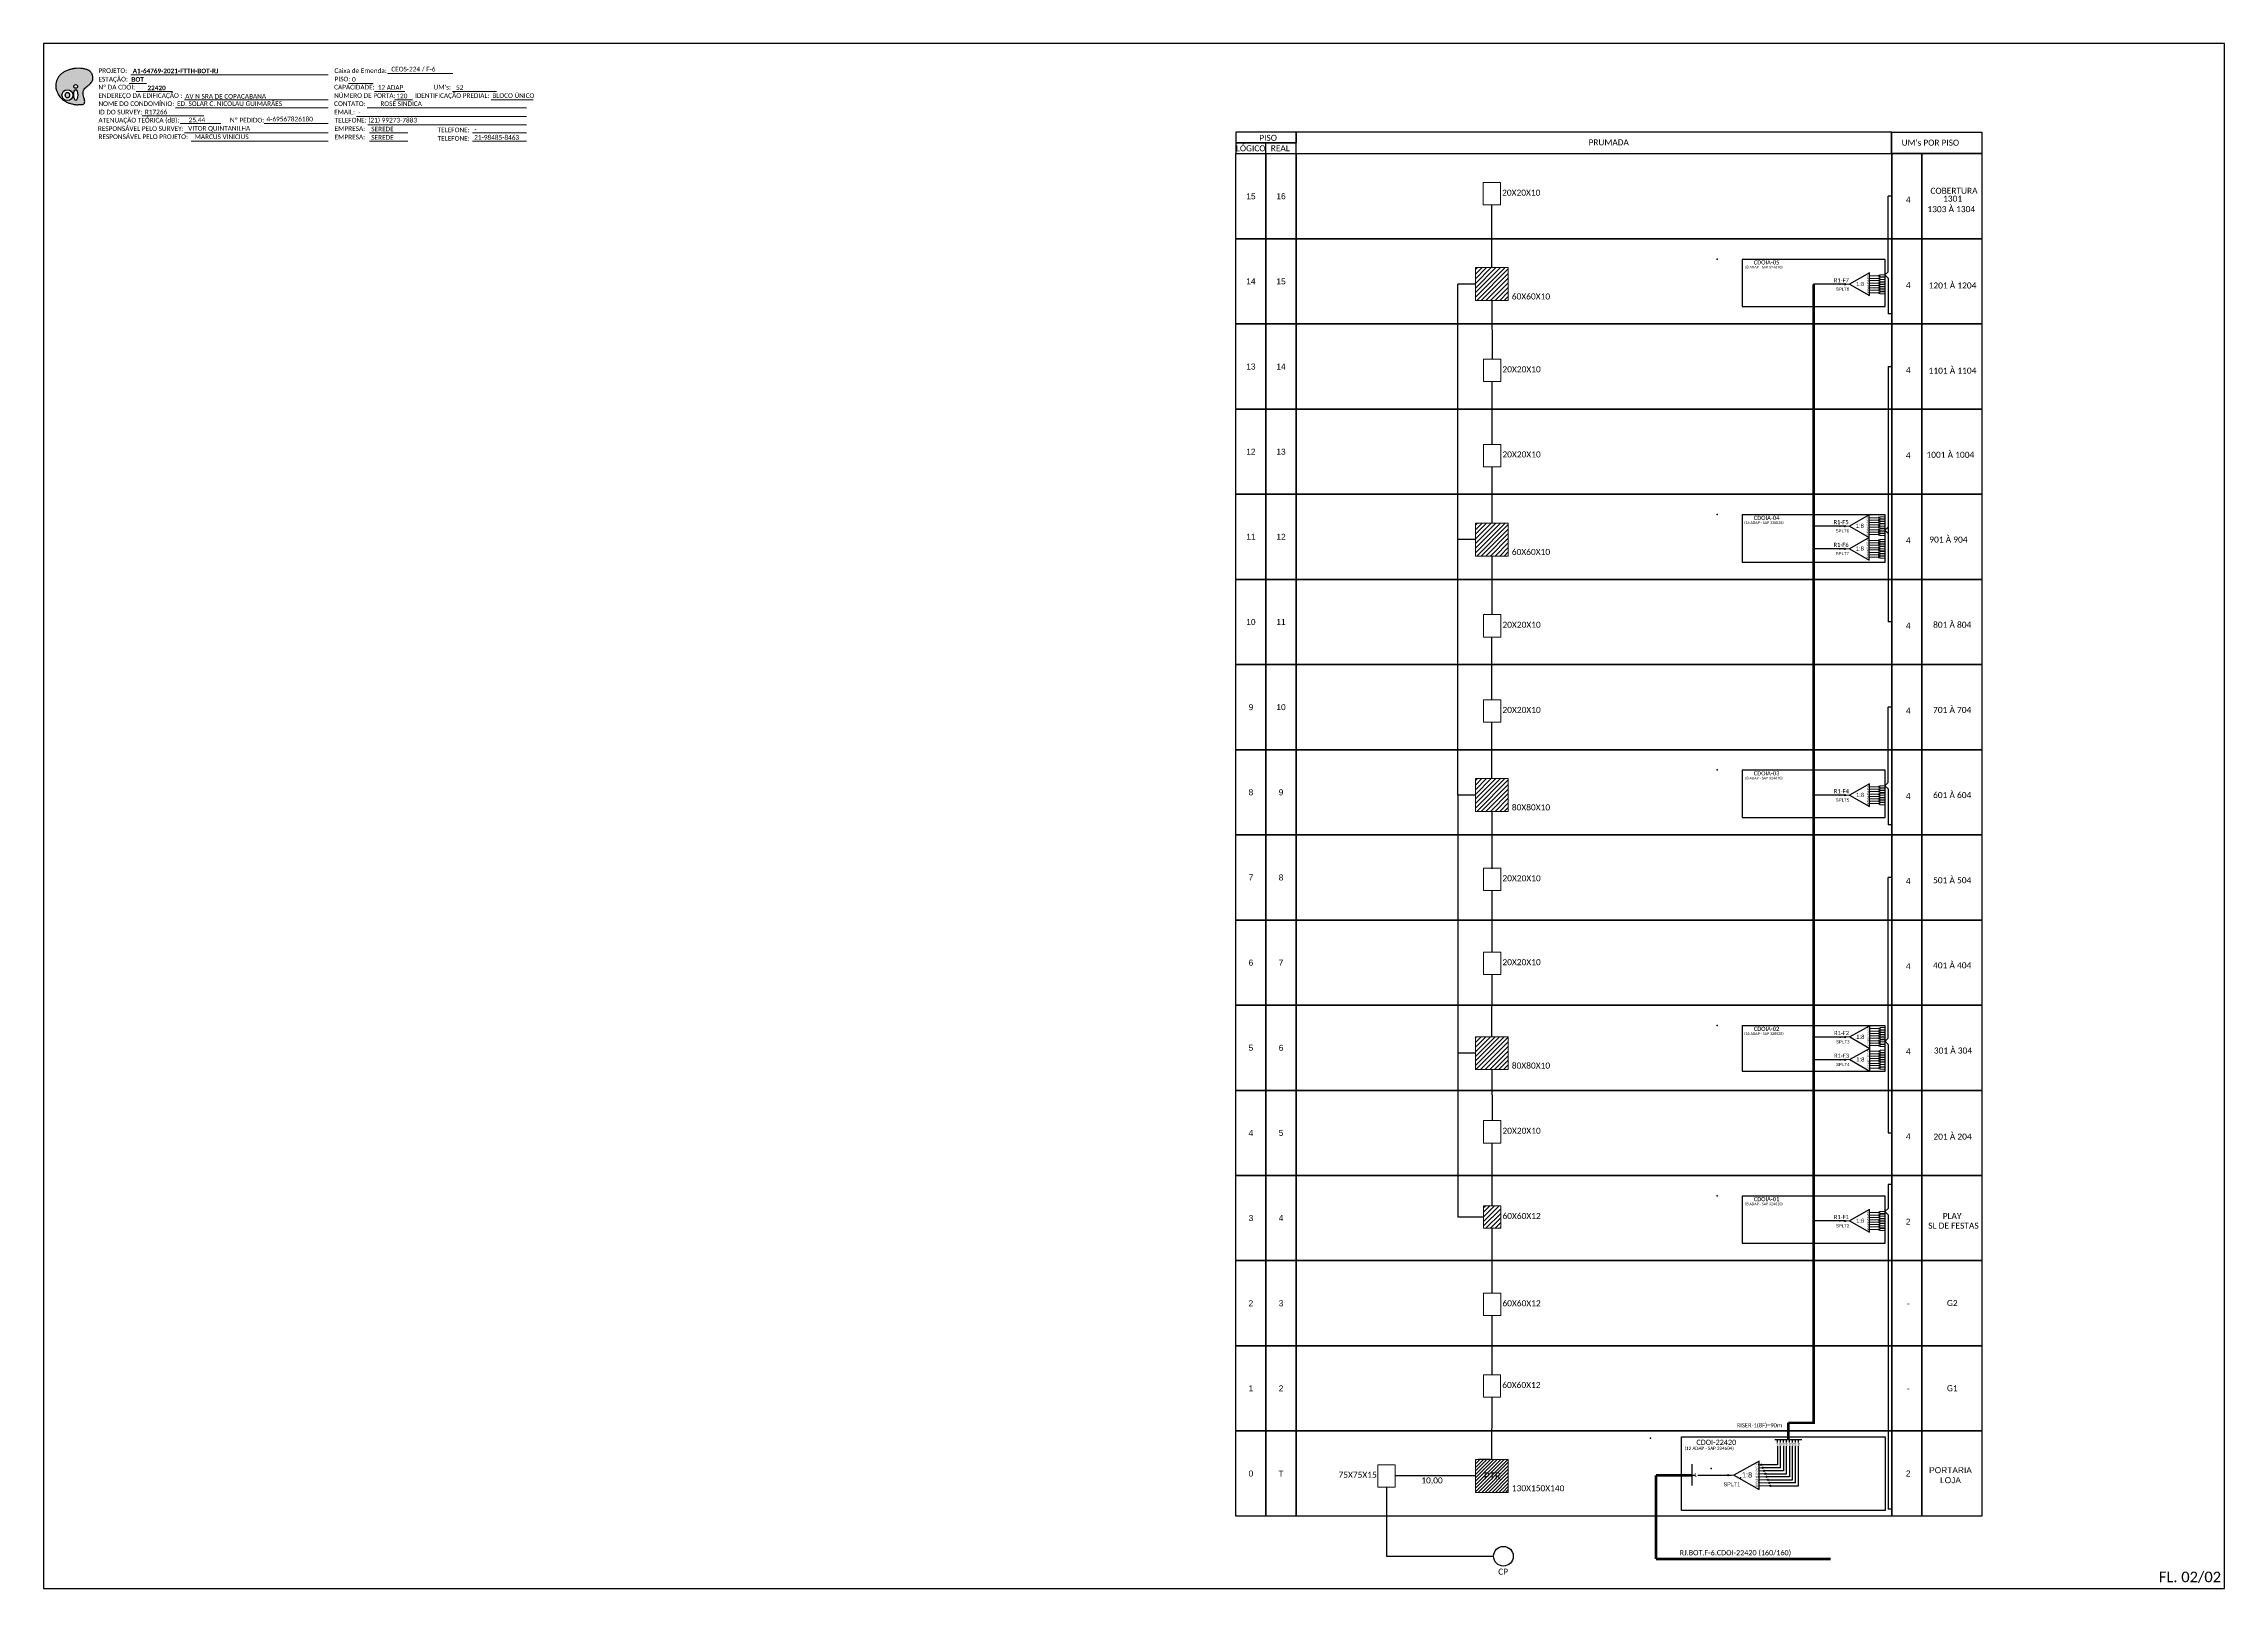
# Model space of a CAD drawing. Header units: inches. Extents: x 1611 to 3397, y 1190 to 1784.
# Drawn here: x 2558 to 3397, y 1190 to 1784 of the extents above; entities that cross this region are included whole.
import ezdxf
from ezdxf.enums import TextEntityAlignment as Align

# ---------------------------------------------------------------- set-up
doc = ezdxf.new("R2010")
doc.units = ezdxf.units.IN
doc.header["$MEASUREMENT"] = 0
doc.styles.add('ARIAL', font='arial.ttf')
doc.styles.add('WMF-Calibri0', font='calibri.ttf')
doc.styles.add('WMF-Calibri1', font='calibrib.ttf')
doc.linetypes.add('RESERVA', pattern='A,0.5,-0.15,["RESERVA",Standard,S=0.18,R=0,X=0,Y=-0.1],-1.3', length=1.95)

# ---------------------------------------------------------------- blocks, each defined once
blk = doc.blocks.new('A$C415C251F')
at = {"color": 3}
blk.add_point((0, 0), dxfattribs=at)
blk = doc.blocks.new('LEG_CDOIA8_C-SPLT_ESQ')
at = {"color": 3, "extrusion": (0, 0, -1), "xscale": -1, "zscale": -1}
blk.add_blockref('A$C415C251F', (0, 0), dxfattribs=at)
at = {"color": 1, "style": 'WMF-Calibri0', "flags": 4}
blk.add_attdef('MODELO', text='', height=1.5, dxfattribs=at).set_placement((22.54, -4.54), align=Align.CENTER)
blk.add_attdef('CDO', (21.44, -2.61), '', height=2, dxfattribs=at)
at = {"style": 'ARIAL', "flags": 4}
blk.add_attdef('SPLITAGEM', text='', height=1.5, dxfattribs=at).set_placement((18.61, -12.59), align=Align.CENTER)
blk = doc.blocks.new('SPLT_1-8_SC-APC')
at = {"color": 1, "lineweight": 0}
blk.add_lwpolyline([(-17, -7.5), (-19.3, -7.5)], dxfattribs=at)
at = {"color": 1}
blk.add_lwpolyline([(-7.4, -2.1), (-17, -7.5), (-7.4, -13), (-7.4, -2.1)], dxfattribs=at)
at = {"color": 3, "lineweight": 0}
for points in [[(-3, -3.5), (-7.4, -3.5)], [(-7.4, -4.7), (-3, -4.7)], [(-7.4, -5.8), (-3, -5.8)], [(-7.4, -7), (-3, -7)], [(-7.4, -8.1), (-3, -8.1)], [(-7.4, -9.3), (-3, -9.3)], [(-7.4, -10.4), (-3, -10.4)], [(-2.4, -3), (-2.4, -4)], [(-2.4, -3), (0, -3)], [(-2.4, -4), (0, -4)], [(-2.4, -4.2), (-2.4, -5.2)], [(-2.4, -4.2), (0, -4.2)], [(-2.4, -5.2), (0, -5.2)], [(-2.4, -5.3), (-2.4, -6.3)], [(-2.4, -5.3), (0, -5.3)], [(-2.4, -6.3), (0, -6.3)], [(-2.4, -6.5), (-2.4, -7.5)], [(-2.4, -6.5), (0, -6.5)], [(-2.4, -7.5), (0, -7.5)], [(-2.4, -7.6), (-2.4, -8.6)], [(-2.4, -7.6), (0, -7.6)], [(-2.4, -8.6), (0, -8.6)], [(-2.4, -8.8), (-2.4, -9.8)], [(-2.4, -8.8), (0, -8.8)], [(-2.4, -9.8), (0, -9.8)], [(-2.4, -9.9), (-2.4, -10.9)], [(-2.4, -9.9), (0, -9.9)], [(-7.4, -11.6), (-3, -11.6)], [(-2.4, -10.9), (0, -10.9)], [(-2.4, -11.1), (-2.4, -12.1)], [(-2.4, -11.1), (0, -11.1)], [(-2.4, -12.1), (0, -12.1)]]:
    blk.add_lwpolyline(points, dxfattribs=at)
for points in [[(-3, -3.2), (-2.4, -3.2), (-2.4, -3.8), (-3, -3.8)], [(-3, -4.4), (-2.4, -4.4), (-2.4, -5), (-3, -5)], [(-3, -5.5), (-2.4, -5.5), (-2.4, -6.1), (-3, -6.1)], [(-3, -6.7), (-2.4, -6.7), (-2.4, -7.3), (-3, -7.3)], [(-3, -7.8), (-2.4, -7.8), (-2.4, -8.4), (-3, -8.4)], [(-3, -9), (-2.4, -9), (-2.4, -9.6), (-3, -9.6)], [(-3, -10.1), (-2.4, -10.1), (-2.4, -10.7), (-3, -10.7)], [(-3, -11.3), (-2.4, -11.3), (-2.4, -11.9), (-3, -11.9)]]:
    blk.add_lwpolyline(points, close=True, dxfattribs=at)
at = {"color": 1, "style": 'ARIAL'}
for s, height, p in [('1:8', 2, (-13.9, -8.4)), ('S1', 0.75, (-8.7, -3.8)), ('S2', 0.75, (-8.7, -5)), ('S3', 0.75, (-8.7, -6.2)), ('S4', 0.75, (-8.7, -7.4)), ('S5', 0.75, (-8.7, -8.6)), ('S6', 0.75, (-8.7, -9.7)), ('S7', 0.75, (-8.7, -10.8)), ('S8', 0.75, (-8.7, -11.9))]:
    blk.add_text(s, height=height, dxfattribs=at).set_placement(p)
blk = doc.blocks.new('SPLITTER_')
blk.add_point((0, 0))
at = {"style": 'ARIAL', "flags": 4}
blk.add_attdef('SPLT', (0, -3.26), '', height=1.5, dxfattribs=at)
blk = doc.blocks.new('OI')
h = blk.add_hatch(color=40)
edge = h.paths.add_edge_path()
edge.add_spline(control_points=[(4.35, -0.67), (3.92, -0.99), (3.26, -1.5), (2.81, -2.59), (2.9, -3.5), (3.06, -4.27), (3.31, -4.85), (3.37, -5.39), (3.4, -5.88), (3.2, -6.4), (2.54, -6.61), (1.65, -6.63), (0.55, -6.67), (-0.56, -6.42), (-1.61, -6.14), (-2.77, -5.61), (-3.92, -4.77), (-4.89, -3.7), (-5.34, -2.65), (-5.6, -1.94), (-5.85, -0.96), (-5.71, 0.47), (-5.1, 2.02), (-4.14, 3.02), (-3.3, 3.61), (-2.37, 4.16), (-1.36, 4.44), (-0.56, 4.7), (0.79, 4.85), (2.24, 4.97), (3.79, 4.57), (4.67, 4.21), (5.44, 3.65), (5.76, 2.99), (6.03, 2.21), (6.01, 1.46), (5.72, 0.64), (5.31, 0.08), (4.88, -0.38), (4.51, -0.55), (4.35, -0.67)], knot_values=[0, 0, 0, 0, 1.60434, 2.417191, 3.427595, 4.282808, 4.776746, 5.304182, 5.888771, 6.258406, 6.858137, 7.79129, 8.986195, 10.124242, 11.187857, 12.242908, 13.953784, 15.414161, 16.515391, 17.349188, 17.675853, 19.552021, 21.515531, 22.568638, 23.63245, 24.621084, 25.782718, 26.745347, 27.142653, 29.870543, 31.004649, 31.921532, 32.709589, 33.801391, 34.042471, 35.192333, 35.971461, 36.628871, 37.254359, 37.836911, 37.836911, 37.836911, 37.836911], degree=3, periodic=0)
h.paths.add_polyline_path([(1.13, -0.87, -1), (-0.04, -0.87, -1)], flags=16)
edge = h.paths.add_edge_path(flags=16)
edge.add_ellipse((0.56, -3.59), major_axis=(-0.02, 1.71), ratio=0.361305, start_angle=0, end_angle=360)
h.paths.add_polyline_path([(-0.36, -3.62, -1), (-3.8, -3.62, -1)], flags=16)
edge = h.paths.add_edge_path(flags=0)
edge.add_ellipse((-2.08, -3.62), major_axis=(0, 0.885), ratio=0.758294, start_angle=0, end_angle=360)
at = {"color": 40}
for centre, radius in [((-2.08, -3.62), 1.72), ((0.54, -0.87), 0.587)]:
    blk.add_circle(centre, radius, dxfattribs=at)
blk.add_ellipse((-2.08, -3.62), major_axis=(0, 0.885), ratio=0.758294, start_param=-3.141592653589792, end_param=3.141592653589792, dxfattribs=at)
blk.add_ellipse((0.56, -3.59), major_axis=(-0.02, 1.71), ratio=0.361305, dxfattribs=at)
at = {"color": 40, "start_tangent": (-0.800898, -0.598801), "end_tangent": (-0.800898, -0.598801)}
blk.add_spline([(4.35, -0.67), (3.2, -1.78), (2.9, -2.54), (2.92, -3.55), (3.12, -4.38), (3.28, -4.85), (3.37, -5.37), (3.35, -5.95), (3.2, -6.29), (2.66, -6.55), (1.73, -6.63), (0.54, -6.62), (-0.58, -6.41), (-1.6, -6.11), (-2.56, -5.67), (-3.95, -4.67), (-4.89, -3.56), (-5.37, -2.56), (-5.64, -1.78), (-5.72, -1.46), (-5.63, 0.42), (-4.84, 2.22), (-4.13, 2.99), (-3.27, 3.62), (-2.4, 4.09), (-1.3, 4.47), (-0.37, 4.72), (0.02, 4.77), (2.75, 4.8), (3.85, 4.53), (4.69, 4.16), (5.31, 3.68), (5.85, 2.73), (5.93, 2.5), (5.94, 1.35), (5.67, 0.62), (5.29, 0.08), (4.84, -0.36), (4.35, -0.67)], degree=3, dxfattribs=at)

msp = doc.modelspace()

# ---------------------------------------------------------------- hatches: boundary and pattern name
h = msp.add_hatch()
h.set_pattern_fill('ANSI31', color=1, scale=10, style=0)
h.set_pattern_definition([(45, (1694.0953, 1354.0616), (-0.8838835, 0.8838835), [])])
h.paths.add_polyline_path([(3121.41, 1698.23), (3108.77, 1698.23), (3108.77, 1685.58), (3121.41, 1685.58)])
h = msp.add_hatch(color=3)
h.dxf.hatch_style = 1
edge = h.paths.add_edge_path()
edge.add_arc((3250.84, 1691.84), 0.242, 0, 360)
h = msp.add_hatch()
h.set_pattern_fill('ANSI31', color=1, scale=10, style=0)
h.set_pattern_definition([(45, (1694.0953, 1255.8304), (-0.8838835, 0.8838835), [])])
h.paths.add_polyline_path([(3121.41, 1600), (3108.77, 1600), (3108.77, 1587.35), (3121.41, 1587.35)])
h = msp.add_hatch(color=3)
h.dxf.hatch_style = 1
edge = h.paths.add_edge_path()
edge.add_arc((3250.75, 1598.84), 0.242, 0, 360)
h = msp.add_hatch(color=3)
h.dxf.hatch_style = 1
edge = h.paths.add_edge_path()
edge.add_arc((3250.75, 1590.12), 0.242, 0, 360)
h = msp.add_hatch()
h.set_pattern_fill('ANSI31', color=1, scale=10, style=0)
h.set_pattern_definition([(45, (1694.0953, 1157.5992), (-0.8838835, 0.8838835), [])])
h.paths.add_polyline_path([(3121.41, 1501.76), (3108.77, 1501.76), (3108.77, 1489.12), (3121.41, 1489.12)])
h = msp.add_hatch(color=3)
h.dxf.hatch_style = 1
edge = h.paths.add_edge_path()
edge.add_arc((3250.84, 1495.37), 0.242, 0, 360)
h = msp.add_hatch()
h.set_pattern_fill('ANSI31', color=1, scale=10, style=0)
h.set_pattern_definition([(45, (1694.0953, 1157.5992), (-0.8838835, 0.8838835), [])])
h.paths.add_polyline_path([(3121.41, 1402.48), (3108.77, 1402.48), (3108.77, 1389.84), (3121.41, 1389.84)])
h = msp.add_hatch(color=3)
h.dxf.hatch_style = 1
edge = h.paths.add_edge_path()
edge.add_arc((3250.93, 1402.38), 0.242, 0, 360)
h = msp.add_hatch(color=3)
h.dxf.hatch_style = 1
edge = h.paths.add_edge_path()
edge.add_arc((3250.93, 1393.66), 0.242, 0, 360)
h = msp.add_hatch()
h.set_pattern_fill('ANSI31', color=1, scale=10, style=0)
h.set_pattern_definition([(45, (-442.0152, -35.6926), (-0.88388348, 0.88388348), [])])
h.paths.add_polyline_path([(3111.91, 1328.86), (3118.53, 1328.86), (3118.53, 1337.48), (3111.91, 1337.48)])
h = msp.add_hatch(color=3)
h.dxf.hatch_style = 1
edge = h.paths.add_edge_path()
edge.add_arc((3250.84, 1331.66), 0.242, 0, 360)
h = msp.add_hatch()
h.set_pattern_fill('ANSI31', color=1, scale=7.526522, style=0)
h.set_pattern_definition([(45, (2885.9176, 912.9093), (-0.6652568, 0.6652568), [])])
h.paths.add_polyline_path([(3121.41, 1239.96), (3108.77, 1239.96), (3108.77, 1227.31), (3121.41, 1227.31)])
h.paths.add_polyline_path([(3111.33, 1231.58), (3119.29, 1231.58), (3119.29, 1235.65), (3111.33, 1235.65)], flags=24)
h = msp.add_hatch(color=3)
h.dxf.hatch_style = 1
edge = h.paths.add_edge_path()
edge.add_arc((3205.94, 1233.87), 0.242, 0, 360)
h = msp.add_hatch(color=3)
h.dxf.hatch_style = 1
edge = h.paths.add_edge_path()
edge.add_arc((3218.7, 1237.91), 0.242, 0, 360)
h = msp.add_hatch(color=3)
h.dxf.hatch_style = 1
edge = h.paths.add_edge_path()
edge.add_arc((3219.2, 1236.76), 0.242, 0, 360)
h = msp.add_hatch(color=3)
h.dxf.hatch_style = 1
edge = h.paths.add_edge_path()
edge.add_arc((3219.7, 1235.6), 0.242, 0, 360)
h = msp.add_hatch(color=3)
h.dxf.hatch_style = 1
edge = h.paths.add_edge_path()
edge.add_arc((3220.2, 1234.45), 0.242, 0, 360)
h = msp.add_hatch(color=3)
h.dxf.hatch_style = 1
edge = h.paths.add_edge_path()
edge.add_arc((3220.7, 1233.3), 0.242, 0, 360)
h = msp.add_hatch(color=3)
h.dxf.hatch_style = 1
edge = h.paths.add_edge_path()
edge.add_arc((3221.2, 1232.15), 0.242, 0, 360)
h = msp.add_hatch(color=3)
h.dxf.hatch_style = 1
edge = h.paths.add_edge_path()
edge.add_arc((3221.7, 1230.99), 0.242, 0, 360)
h = msp.add_hatch(color=3)
h.dxf.hatch_style = 1
edge = h.paths.add_edge_path()
edge.add_arc((3222.2, 1229.84), 0.242, 0, 360)

# ---------------------------------------------------------------- linework, layer by layer
at = {"color": 5}
for p, q in [((3250.84, 1691.84), (3238.82, 1691.84)), ((3250.75, 1598.84), (3238.72, 1598.84)), ((3250.75, 1590.12), (3238.72, 1590.12)), ((3250.84, 1495.37), (3238.82, 1495.37)), ((3250.93, 1402.38), (3238.91, 1402.38)), ((3250.93, 1393.66), (3238.91, 1393.66)), ((3250.84, 1331.66), (3238.82, 1331.66))]:
    msp.add_line(p, q, dxfattribs=at)
msp.add_line((3114.51, 1239.96), (3109.97, 1239.96))
for points in [[(2558.19, 1190.38), (3396.76, 1190.38), (3396.76, 1784.38), (2558.19, 1784.38), (2558.19, 1190.38)], [(3028.23, 1742.07), (3028.23, 1746.19)], [(3039.8, 1742.07), (3268.83, 1742.07), (3268.83, 1750.3), (3039.8, 1750.3), (3039.8, 1750.3), (3039.8, 1746.19)], [(3268.81, 1742.07), (3268.81, 1750.3)]]:
    msp.add_lwpolyline(points)
at = {"color": 7, "lineweight": 0}
for points in [[(2591.67, 1772.34), (2667.64, 1772.34)], [(2690.48, 1772.83), (2715.61, 1772.83)], [(2591.15, 1769.06), (2597.7, 1769.06)], [(2593.81, 1765.99), (2607.76, 1765.99)], [(2612.38, 1762.75), (2667.64, 1762.75)], [(2675.44, 1769.1), (2684.92, 1769.1)], [(2685.48, 1765.99), (2697.1, 1765.99)], [(2693.07, 1762.75), (2700.01, 1762.75)], [(2715.43, 1765.99), (2732.28, 1765.99)], [(2730.24, 1762.75), (2746.42, 1762.75)], [(2596.13, 1756.58), (2619.76, 1756.58)], [(2608.97, 1759.64), (2667.64, 1759.64)], [(2610.67, 1753.61), (2626.34, 1753.61)], [(2643, 1753.62), (2667.49, 1753.62)], [(2643.5, 1753.62), (2667.65, 1753.62)], [(2678.56, 1756.4), (2743.83, 1756.4)], [(2682.6, 1759.64), (2743.83, 1759.64)], [(2682.85, 1753.17), (2743.83, 1753.17)], [(2612.38, 1750.05), (2667.64, 1750.05)], [(2614.87, 1746.82), (2667.64, 1746.82)], [(2683.46, 1750.05), (2698.25, 1750.05)], [(2683.46, 1746.82), (2698.25, 1746.82)], [(2723.06, 1750.05), (2743.83, 1750.05)], [(2723.06, 1746.82), (2743.83, 1746.82)], [(3218.7, 1237.91), (3217.83, 1237.91)], [(3217.83, 1236.76), (3219.2, 1236.76)], [(3217.83, 1235.6), (3219.7, 1235.6)], [(3217.83, 1234.45), (3220.2, 1234.45)], [(3217.83, 1233.3), (3220.7, 1233.3)], [(3217.83, 1232.15), (3221.2, 1232.15)], [(3217.83, 1230.99), (3221.7, 1230.99)], [(3217.83, 1229.84), (3222.2, 1229.84)]]:
    msp.add_lwpolyline(points, dxfattribs=at)
at = {"color": 0}
for points in [[(3016.66, 1746.19), (3039.8, 1746.19), (3039.8, 1750.3), (3016.66, 1750.3)], [(3016.66, 1742.07), (3039.8, 1742.07), (3039.8, 1746.19), (3016.66, 1746.19)]]:
    msp.add_lwpolyline(points, close=True, dxfattribs=at)
for points in [[(3268.83, 1750.3), (3303.54, 1750.3), (3303.54, 1742.07), (3268.83, 1742.07)], [(3016.66, 1742.07), (3028.23, 1742.07), (3028.23, 1709.33), (3016.66, 1709.33)], [(3028.23, 1742.07), (3039.8, 1742.07), (3039.8, 1709.33), (3028.23, 1709.33)], [(3039.8, 1742.07), (3268.83, 1742.07), (3268.83, 1709.33), (3039.8, 1709.33)], [(3268.83, 1742.07), (3280.4, 1742.07), (3280.4, 1709.33), (3268.83, 1709.33)], [(3280.4, 1742.07), (3303.54, 1742.07), (3303.54, 1709.33), (3280.4, 1709.33)], [(3016.66, 1709.33), (3028.23, 1709.33), (3028.23, 1676.59), (3016.66, 1676.59)], [(3028.23, 1709.33), (3039.8, 1709.33), (3039.8, 1676.59), (3028.23, 1676.59)], [(3039.8, 1709.33), (3268.83, 1709.33), (3268.83, 1676.59), (3039.8, 1676.59)], [(3268.83, 1709.33), (3280.4, 1709.33), (3280.4, 1676.59), (3268.83, 1676.59)], [(3280.4, 1709.33), (3303.54, 1709.33), (3303.54, 1676.59), (3280.4, 1676.59)], [(3016.66, 1676.59), (3028.23, 1676.59), (3028.23, 1643.84), (3016.66, 1643.84)], [(3028.23, 1676.59), (3039.8, 1676.59), (3039.8, 1643.84), (3028.23, 1643.84)], [(3039.8, 1676.59), (3268.83, 1676.59), (3268.83, 1643.84), (3039.8, 1643.84)], [(3268.83, 1676.59), (3280.4, 1676.59), (3280.4, 1643.84), (3268.83, 1643.84)], [(3280.4, 1676.59), (3303.54, 1676.59), (3303.54, 1643.84), (3280.4, 1643.84)], [(3016.66, 1643.84), (3028.23, 1643.84), (3028.23, 1611.1), (3016.66, 1611.1)], [(3028.23, 1643.84), (3039.8, 1643.84), (3039.8, 1611.1), (3028.23, 1611.1)], [(3039.8, 1643.84), (3268.83, 1643.84), (3268.83, 1611.1), (3039.8, 1611.1)], [(3268.83, 1643.84), (3280.4, 1643.84), (3280.4, 1611.1), (3268.83, 1611.1)], [(3280.4, 1643.84), (3303.54, 1643.84), (3303.54, 1611.1), (3280.4, 1611.1)], [(3016.66, 1611.1), (3028.23, 1611.1), (3028.23, 1578.36), (3016.66, 1578.36)], [(3028.23, 1611.1), (3039.8, 1611.1), (3039.8, 1578.36), (3028.23, 1578.36)], [(3039.8, 1611.1), (3268.83, 1611.1), (3268.83, 1578.36), (3039.8, 1578.36)], [(3268.83, 1611.1), (3280.4, 1611.1), (3280.4, 1578.36), (3268.83, 1578.36)], [(3280.4, 1611.1), (3303.54, 1611.1), (3303.54, 1578.36), (3280.4, 1578.36)], [(3016.66, 1578.36), (3028.23, 1578.36), (3028.23, 1545.61), (3016.66, 1545.61)], [(3028.23, 1578.36), (3039.8, 1578.36), (3039.8, 1545.61), (3028.23, 1545.61)], [(3039.8, 1578.36), (3268.83, 1578.36), (3268.83, 1545.61), (3039.8, 1545.61)], [(3268.83, 1578.36), (3280.4, 1578.36), (3280.4, 1545.61), (3268.83, 1545.61)], [(3280.4, 1578.36), (3303.54, 1578.36), (3303.54, 1545.61), (3280.4, 1545.61)], [(3016.66, 1545.61), (3028.23, 1545.61), (3028.23, 1512.87), (3016.66, 1512.87)], [(3028.23, 1545.61), (3039.8, 1545.61), (3039.8, 1512.87), (3028.23, 1512.87)], [(3039.8, 1545.61), (3268.83, 1545.61), (3268.83, 1512.87), (3039.8, 1512.87)], [(3268.83, 1545.61), (3280.4, 1545.61), (3280.4, 1512.87), (3268.83, 1512.87)], [(3280.4, 1545.61), (3303.54, 1545.61), (3303.54, 1512.87), (3280.4, 1512.87)], [(3016.66, 1512.87), (3028.23, 1512.87), (3028.23, 1480.12), (3016.66, 1480.12)], [(3028.23, 1512.87), (3039.8, 1512.87), (3039.8, 1480.12), (3028.23, 1480.12)], [(3039.8, 1512.87), (3268.83, 1512.87), (3268.83, 1480.12), (3039.8, 1480.12)], [(3268.83, 1512.87), (3280.4, 1512.87), (3280.4, 1480.12), (3268.83, 1480.12)], [(3280.4, 1512.87), (3303.54, 1512.87), (3303.54, 1480.12), (3280.4, 1480.12)], [(3016.66, 1480.12), (3028.23, 1480.12), (3028.23, 1447.38), (3016.66, 1447.38)], [(3028.23, 1480.12), (3039.8, 1480.12), (3039.8, 1447.38), (3028.23, 1447.38)], [(3039.8, 1480.12), (3268.83, 1480.12), (3268.83, 1447.38), (3039.8, 1447.38)], [(3268.83, 1480.12), (3280.4, 1480.12), (3280.4, 1447.38), (3268.83, 1447.38)], [(3280.4, 1480.12), (3303.54, 1480.12), (3303.54, 1447.38), (3280.4, 1447.38)], [(3016.66, 1447.38), (3028.23, 1447.38), (3028.23, 1414.64), (3016.66, 1414.64)], [(3028.23, 1447.38), (3039.8, 1447.38), (3039.8, 1414.64), (3028.23, 1414.64)], [(3039.8, 1447.38), (3268.83, 1447.38), (3268.83, 1414.64), (3039.8, 1414.64)], [(3268.83, 1447.38), (3280.4, 1447.38), (3280.4, 1414.64), (3268.83, 1414.64)], [(3280.4, 1447.38), (3303.54, 1447.38), (3303.54, 1414.64), (3280.4, 1414.64)], [(3016.66, 1414.64), (3028.23, 1414.64), (3028.23, 1381.89), (3016.66, 1381.89)], [(3028.23, 1414.64), (3039.8, 1414.64), (3039.8, 1381.89), (3028.23, 1381.89)], [(3039.8, 1414.64), (3268.83, 1414.64), (3268.83, 1381.89), (3039.8, 1381.89)], [(3268.83, 1414.64), (3280.4, 1414.64), (3280.4, 1381.89), (3268.83, 1381.89)], [(3280.4, 1414.64), (3303.54, 1414.64), (3303.54, 1381.89), (3280.4, 1381.89)], [(3016.66, 1381.89), (3028.23, 1381.89), (3028.23, 1349.15), (3016.66, 1349.15)], [(3028.23, 1381.89), (3039.8, 1381.89), (3039.8, 1349.15), (3028.23, 1349.15)], [(3039.8, 1381.89), (3268.83, 1381.89), (3268.83, 1349.15), (3039.8, 1349.15)], [(3268.83, 1381.89), (3280.4, 1381.89), (3280.4, 1349.15), (3268.83, 1349.15)], [(3280.4, 1381.89), (3303.54, 1381.89), (3303.54, 1349.15), (3280.4, 1349.15)], [(3016.66, 1349.15), (3028.23, 1349.15), (3028.23, 1316.41), (3016.66, 1316.41)], [(3028.23, 1349.15), (3039.8, 1349.15), (3039.8, 1316.41), (3028.23, 1316.41)], [(3039.8, 1349.15), (3268.83, 1349.15), (3268.83, 1316.41), (3039.8, 1316.41)], [(3268.83, 1349.15), (3280.4, 1349.15), (3280.4, 1316.41), (3268.83, 1316.41)], [(3280.4, 1349.15), (3303.54, 1349.15), (3303.54, 1316.41), (3280.4, 1316.41)], [(3016.66, 1316.41), (3028.23, 1316.41), (3028.23, 1283.66), (3016.66, 1283.66)], [(3028.23, 1316.41), (3039.8, 1316.41), (3039.8, 1283.66), (3028.23, 1283.66)], [(3039.8, 1316.41), (3268.83, 1316.41), (3268.83, 1283.66), (3039.8, 1283.66)], [(3268.83, 1316.41), (3280.4, 1316.41), (3280.4, 1283.66), (3268.83, 1283.66)], [(3280.4, 1316.41), (3303.54, 1316.41), (3303.54, 1283.66), (3280.4, 1283.66)], [(3016.66, 1283.66), (3028.23, 1283.66), (3028.23, 1250.92), (3016.66, 1250.92)], [(3028.23, 1283.66), (3039.8, 1283.66), (3039.8, 1250.92), (3028.23, 1250.92)], [(3039.8, 1283.66), (3268.83, 1283.66), (3268.83, 1250.92), (3039.8, 1250.92)], [(3268.83, 1283.66), (3280.4, 1283.66), (3280.4, 1250.92), (3268.83, 1250.92)], [(3280.4, 1283.66), (3303.54, 1283.66), (3303.54, 1250.92), (3280.4, 1250.92)], [(3016.66, 1250.92), (3028.23, 1250.92), (3028.23, 1218.17), (3016.66, 1218.17)], [(3028.23, 1250.92), (3039.8, 1250.92), (3039.8, 1218.17), (3028.23, 1218.17)], [(3039.8, 1250.92), (3268.83, 1250.92), (3268.83, 1218.17), (3039.8, 1218.17)], [(3268.83, 1250.92), (3280.4, 1250.92), (3280.4, 1218.17), (3268.83, 1218.17)], [(3280.4, 1250.92), (3303.54, 1250.92), (3303.54, 1218.17), (3280.4, 1218.17)]]:
    msp.add_lwpolyline(points, close=True)
at = {"color": 0, "lineweight": 0}
for points in [[(3111.78, 1730.97), (3118.4, 1730.97), (3118.4, 1722.35), (3111.78, 1722.35)], [(3111.91, 1663.04), (3118.53, 1663.04), (3118.53, 1654.42), (3111.91, 1654.42)], [(3111.91, 1630.29), (3118.53, 1630.29), (3118.53, 1621.67), (3111.91, 1621.67)], [(3111.91, 1564.81), (3118.53, 1564.81), (3118.53, 1556.19), (3111.91, 1556.19)], [(3111.91, 1532.06), (3118.53, 1532.06), (3118.53, 1523.44), (3111.91, 1523.44)], [(3111.91, 1467.33), (3118.53, 1467.33), (3118.53, 1458.71), (3111.91, 1458.71)], [(3111.91, 1435.06), (3118.53, 1435.06), (3118.53, 1426.44), (3111.91, 1426.44)], [(3111.91, 1370.23), (3118.53, 1370.23), (3118.53, 1361.61), (3111.91, 1361.61)], [(3111.91, 1303.9), (3118.53, 1303.9), (3118.53, 1295.28), (3111.91, 1295.28)], [(3111.84, 1272.48), (3118.46, 1272.48), (3118.46, 1263.86), (3111.84, 1263.86)], [(3071.28, 1237.94), (3077.91, 1237.94), (3077.91, 1229.32), (3071.28, 1229.32)]]:
    msp.add_lwpolyline(points, close=True, dxfattribs=at)
at = {"color": 3}
for points in [[(3115.09, 1698.23), (3115.09, 1722.35)], [(3267.51, 1696.67), (3267.51, 1725.7)], [(3268.83, 1725.7), (3267.51, 1725.7)], [(3267.51, 1696.67), (3266.25, 1695.46), (3267.51, 1694.25), (3267.51, 1694.25)], [(3267.51, 1694.25), (3267.51, 1680.47)], [(3101.99, 1593.67), (3101.99, 1691.9)], [(3108.77, 1691.9), (3101.99, 1691.9)], [(3115.09, 1685.58), (3115.22, 1663.04)], [(3267.51, 1680.47), (3267.51, 1680.47)], [(3268.83, 1680.47), (3267.51, 1680.47)], [(3115.22, 1630.29), (3115.22, 1654.42)], [(3267.51, 1660.21), (3268.83, 1660.21)], [(3267.51, 1660.21), (3267.51, 1561.98)], [(3115.22, 1600), (3115.22, 1621.67)], [(3101.99, 1495.44), (3101.99, 1593.67)], [(3108.77, 1593.67), (3101.99, 1593.67)], [(3267.51, 1598.44), (3266.25, 1597.23), (3267.51, 1596.02), (3267.51, 1596.02)], [(3267.51, 1596.02), (3267.51, 1561.98)], [(3115.22, 1564.81), (3115.22, 1587.35)], [(3267.51, 1561.98), (3267.51, 1561.98)], [(3268.83, 1561.98), (3267.51, 1561.98)], [(3115.09, 1532.06), (3115.09, 1556.19)], [(3267.51, 1500.2), (3267.51, 1529.24)], [(3268.83, 1529.24), (3267.51, 1529.24)], [(3115.09, 1501.76), (3115.09, 1523.44)], [(3108.77, 1495.44), (3101.99, 1495.44)], [(3101.99, 1495.44), (3101.99, 1396.16)], [(3267.51, 1500.2), (3266.25, 1499), (3267.51, 1497.79), (3267.51, 1497.79)], [(3267.51, 1497.79), (3267.51, 1484)], [(3115.09, 1489.12), (3115.09, 1467.09)], [(3267.51, 1484), (3267.51, 1484)], [(3268.83, 1484), (3267.51, 1484)], [(3267.51, 1401.94), (3267.51, 1463.75)], [(3268.83, 1463.75), (3267.51, 1463.75)], [(3115.17, 1435.06), (3115.22, 1458.71)], [(3115.09, 1402.48), (3115.15, 1426.44)], [(3267.51, 1401.94), (3266.28, 1400.76), (3267.51, 1399.58)], [(3108.77, 1396.16), (3101.99, 1396.16)], [(3101.99, 1396.16), (3101.99, 1333.17)], [(3267.51, 1399.58), (3267.51, 1365.52)], [(3115.09, 1389.84), (3115.21, 1370.23)], [(3115.22, 1337.48), (3115.22, 1361.61)], [(3267.51, 1365.52), (3268.83, 1365.52)], [(3267.51, 1345.7), (3267.5, 1336.48)], [(3268.83, 1345.7), (3267.51, 1345.7)], [(3267.48, 1336.46), (3266.25, 1335.28), (3267.5, 1334.08)], [(3267.5, 1334.08), (3267.49, 1238.91)], [(3111.91, 1333.17), (3101.99, 1333.17)], [(3115.22, 1303.9), (3115.22, 1328.86)], [(3115.17, 1272.48), (3115.22, 1295.28)], [(3115.09, 1239.96), (3115.15, 1263.86)], [(3108.77, 1233.63), (3077.91, 1233.63)], [(3191.99, 1233.88), (3193.24, 1233.88)], [(3194.29, 1233.88), (3205.74, 1233.88)], [(3200.88, 1233.88), (3207.05, 1233.87), (3207.05, 1233.87)], [(3267.49, 1238.91), (3267.51, 1220.82)], [(3074.59, 1229.32), (3074.59, 1202.74), (3115.78, 1202.74)], [(3268.83, 1220.82), (3267.51, 1220.82)]]:
    msp.add_lwpolyline(points, dxfattribs=at)
at = {"color": 1, "lineweight": 0}
for points in [[(3108.77, 1698.23), (3121.41, 1698.23), (3121.41, 1685.58), (3108.77, 1685.58)], [(3108.77, 1600), (3121.41, 1600), (3121.41, 1587.35), (3108.77, 1587.35)], [(3108.77, 1501.76), (3121.41, 1501.76), (3121.41, 1489.12), (3108.77, 1489.12)], [(3108.77, 1402.48), (3121.41, 1402.48), (3121.41, 1389.84), (3108.77, 1389.84)], [(3111.91, 1337.48), (3118.53, 1337.48), (3118.53, 1328.86), (3111.91, 1328.86)], [(3108.77, 1239.96), (3121.41, 1239.96), (3121.41, 1227.31), (3108.77, 1227.31)]]:
    msp.add_lwpolyline(points, close=True, dxfattribs=at)
at = {"color": 1}
for points in [[(3266.28, 1701.43), (3211.38, 1701.43), (3211.38, 1683.27), (3266.28, 1683.27)], [(3266.28, 1603.2), (3211.38, 1603.2), (3211.38, 1585.03), (3266.28, 1585.03)], [(3266.28, 1504.97), (3211.38, 1504.97), (3211.38, 1486.8), (3266.28, 1486.8)], [(3266.28, 1406.74), (3211.38, 1406.74), (3211.38, 1389.28), (3266.28, 1389.28)], [(3266.28, 1341.25), (3211.38, 1341.25), (3211.38, 1323.08), (3266.28, 1323.08)], [(3188.02, 1248.68), (3266.26, 1248.68), (3266.26, 1220.32), (3188.02, 1220.32)]]:
    msp.add_lwpolyline(points, close=True, dxfattribs=at)
at = {"color": 5, "const_width": 1}
for points in [[(3238.82, 1691.84), (3238.82, 1254.05), (3229.04, 1254.05)], [(3229.04, 1247.61), (3229.04, 1254.05)]]:
    msp.add_lwpolyline(points, dxfattribs=at)
at = {"color": 5}
for points in [[(3223.87, 1247.61), (3234.22, 1247.61)], [(3224.89, 1246.49), (3224.89, 1247.61)], [(3224.9, 1245.04), (3224.9, 1237.91)], [(3226.05, 1246.49), (3226.05, 1247.61)], [(3226.06, 1236.76), (3226.06, 1245.04)], [(3227.21, 1246.49), (3227.21, 1247.61)], [(3227.27, 1245.04), (3227.27, 1235.6)], [(3228.36, 1246.49), (3228.36, 1247.61)], [(3228.42, 1234.45), (3228.42, 1245.04)], [(3229.52, 1246.49), (3229.52, 1247.61)], [(3229.58, 1245.04), (3229.58, 1233.3)], [(3230.68, 1246.49), (3230.68, 1247.61)], [(3230.74, 1232.15), (3230.74, 1245.04)], [(3231.83, 1246.49), (3231.83, 1247.61)], [(3231.89, 1230.99), (3231.89, 1245.04)], [(3224.9, 1237.91), (3218.7, 1237.91)], [(3226.06, 1236.76), (3219.2, 1236.76)], [(3227.27, 1235.6), (3219.7, 1235.6)], [(3220.2, 1234.45), (3228.42, 1234.45)], [(3229.58, 1233.3), (3220.7, 1233.3)], [(3221.2, 1232.15), (3230.74, 1232.15)], [(3231.89, 1230.99), (3221.7, 1230.99)]]:
    msp.add_lwpolyline(points, dxfattribs=at)
at = {"color": 8, "linetype": 'RESERVA', "ltscale": 4}
for points in [[(3232.99, 1246.49), (3232.99, 1247.61)], [(3232.99, 1229.84), (3232.99, 1245.04)], [(3222.2, 1229.84), (3232.99, 1229.84)]]:
    msp.add_lwpolyline(points, dxfattribs=at)
at = {"color": 1, "const_width": 1}
for points in [[(3178.23, 1233.88), (3191.99, 1233.88)], [(3178.23, 1233.88), (3178.23, 1201.72)], [(3178.23, 1201.72), (3245.35, 1201.72)]]:
    msp.add_lwpolyline(points, dxfattribs=at)
at = {"color": 1}
for points in [[(3191.99, 1238.09), (3191.99, 1229.94)], [(3217.83, 1239.32), (3208.16, 1233.87), (3217.83, 1228.43), (3217.83, 1239.32)]]:
    msp.add_lwpolyline(points, dxfattribs=at)
at = {"color": 1, "lineweight": 0}
msp.add_lwpolyline([(3208.16, 1233.87), (3205.94, 1233.87)], dxfattribs=at)
at = {"color": 5}
msp.add_lwpolyline([(3230.05, 1233.3), (3230.05, 1233.3)], close=True, dxfattribs=at)
at = {"color": 3}
for centre in [(3250.84, 1691.84), (3250.75, 1598.84), (3250.75, 1590.12), (3250.84, 1495.37), (3250.93, 1402.38), (3250.93, 1393.66), (3250.84, 1331.66), (3205.94, 1233.87), (3218.7, 1237.91), (3219.2, 1236.76), (3219.7, 1235.6), (3220.2, 1234.45), (3220.7, 1233.3), (3221.2, 1232.15), (3221.7, 1230.99), (3222.2, 1229.84)]:
    msp.add_circle(centre, 0.242, dxfattribs=at)
msp.add_circle((3119.55, 1202.74), 3.78)

# ---------------------------------------------------------------- block references
at = {"color": 7, "xscale": 1.213923925163968, "yscale": 1.213923925164635, "zscale": 1.213923925163967, "rotation": 0.1532896024163693}
msp.add_blockref('OI', (2569.86, 1768.96), dxfattribs=at)
at = {"color": 3}
ref = msp.add_blockref('LEG_CDOIA8_C-SPLT_ESQ', (3201.67, 1701.53), dxfattribs=dict(at, xscale=0.8000000000465661, yscale=0.7999999999883585, zscale=0.8))
ref.add_attrib('CDO', 'CDOIA-05', (3215.77, 1699.45), dxfattribs={"color": 1, "height": 1.6, "style": 'WMF-Calibri0'})
ref.add_attrib('MODELO', '(8 ADAP - SAP 324610)', dxfattribs={"color": 1, "height": 1, "style": 'WMF-Calibri0'}).set_placement((3219.7, 1697.91), align=Align.CENTER)
at = {"color": 3, "xscale": 0.8000000000465661, "yscale": 0.7999999999883585, "zscale": 0.8}
for p in [(3266.25, 1697.87), (3266.15, 1604.88), (3266.15, 1596.16), (3266.25, 1501.41), (3266.34, 1408.41), (3266.34, 1399.7), (3266.25, 1337.69)]:
    msp.add_blockref('SPLT_1-8_SC-APC', p, dxfattribs=at)
ref = msp.add_blockref('SPLITTER_', (3248.94, 1691.84), dxfattribs=dict(xscale=0.8000000000465661, yscale=0.7999999999883585, zscale=0.8))
ref.add_attrib('SPLT', 'SPLT8', (3247.39, 1689.4), dxfattribs={"height": 1.2, "style": 'ARIAL'})
at = {"color": 3}
ref = msp.add_blockref('LEG_CDOIA8_C-SPLT_ESQ', (3201.67, 1603.3), dxfattribs=dict(at, xscale=0.8000000000465661, yscale=0.7999999999883585, zscale=0.8))
ref.add_attrib('CDO', 'CDOIA-04', (3215.77, 1601.21), dxfattribs={"color": 1, "height": 1.6, "style": 'WMF-Calibri0'})
ref.add_attrib('MODELO', '(16 ADAP - SAP 328028)', dxfattribs={"color": 1, "height": 1, "style": 'WMF-Calibri0'}).set_placement((3219.7, 1599.67), align=Align.CENTER)
ref = msp.add_blockref('SPLITTER_', (3248.84, 1598.84), dxfattribs=dict(xscale=0.8000000000465661, yscale=0.7999999999883585, zscale=0.8))
ref.add_attrib('SPLT', 'SPLT6', (3247.29, 1596.4), dxfattribs={"height": 1.2, "style": 'ARIAL'})
ref = msp.add_blockref('SPLITTER_', (3248.84, 1590.12), dxfattribs=dict(xscale=0.8000000000465661, yscale=0.7999999999883585, zscale=0.8))
ref.add_attrib('SPLT', 'SPLT7', (3247.29, 1587.68), dxfattribs={"height": 1.2, "style": 'ARIAL'})
ref = msp.add_blockref('LEG_CDOIA8_C-SPLT_ESQ', (3201.67, 1505.07), dxfattribs=dict(at, xscale=0.8000000000465661, yscale=0.7999999999883585, zscale=0.8))
ref.add_attrib('CDO', 'CDOIA-03', (3215.77, 1502.98), dxfattribs={"color": 1, "height": 1.6, "style": 'WMF-Calibri0'})
ref.add_attrib('MODELO', '(8 ADAP - SAP 324610)', dxfattribs={"color": 1, "height": 1, "style": 'WMF-Calibri0'}).set_placement((3219.7, 1501.44), align=Align.CENTER)
ref = msp.add_blockref('SPLITTER_', (3248.94, 1495.37), dxfattribs=dict(xscale=0.8000000000465661, yscale=0.7999999999883585, zscale=0.8))
ref.add_attrib('SPLT', 'SPLT5', (3247.39, 1492.93), dxfattribs={"height": 1.2, "style": 'ARIAL'})
ref = msp.add_blockref('LEG_CDOIA8_C-SPLT_ESQ', (3201.67, 1406.84), dxfattribs=dict(at, xscale=0.8000000000465661, yscale=0.7999999999883585, zscale=0.8))
ref.add_attrib('CDO', 'CDOIA-02', (3215.77, 1404.75), dxfattribs={"color": 1, "height": 1.6, "style": 'WMF-Calibri0'})
ref.add_attrib('MODELO', '(16 ADAP - SAP 328028)', dxfattribs={"color": 1, "height": 1, "style": 'WMF-Calibri0'}).set_placement((3219.7, 1403.21), align=Align.CENTER)
ref = msp.add_blockref('SPLITTER_', (3249.03, 1402.38), dxfattribs=dict(xscale=0.8000000000465661, yscale=0.7999999999883585, zscale=0.8))
ref.add_attrib('SPLT', 'SPLT3', (3247.48, 1399.93), dxfattribs={"height": 1.2, "style": 'ARIAL'})
ref = msp.add_blockref('SPLITTER_', (3249.03, 1393.66), dxfattribs=dict(xscale=0.8000000000465661, yscale=0.7999999999883585, zscale=0.8))
ref.add_attrib('SPLT', 'SPLT4', (3247.48, 1391.22), dxfattribs={"height": 1.2, "style": 'ARIAL'})
ref = msp.add_blockref('LEG_CDOIA8_C-SPLT_ESQ', (3201.67, 1341.35), dxfattribs=dict(at, xscale=0.8000000000465661, yscale=0.7999999999883585, zscale=0.8))
ref.add_attrib('CDO', 'CDOIA-01', (3215.77, 1339.26), dxfattribs={"color": 1, "height": 1.6, "style": 'WMF-Calibri0'})
ref.add_attrib('MODELO', '(8 ADAP - SAP 324610)', dxfattribs={"color": 1, "height": 1, "style": 'WMF-Calibri0'}).set_placement((3219.7, 1337.72), align=Align.CENTER)
ref = msp.add_blockref('SPLITTER_', (3248.94, 1331.66), dxfattribs=dict(xscale=0.8000000000465661, yscale=0.7999999999883585, zscale=0.8))
ref.add_attrib('SPLT', 'SPLT2', (3247.39, 1329.21), dxfattribs={"height": 1.2, "style": 'ARIAL'})
ref = msp.add_blockref('LEG_CDOIA8_C-SPLT_ESQ', (3176.12, 1248.16), dxfattribs=at)
ref.add_attrib('CDO', 'CDOI-22420', (3193.75, 1245.55), dxfattribs={"color": 1, "height": 2, "style": 'WMF-Calibri0'})
ref.add_attrib('MODELO', '(12 ADAP - SAP 324604)', dxfattribs={"color": 1, "height": 1.25, "style": 'WMF-Calibri0'}).set_placement((3198.66, 1243.62), align=Align.CENTER)
ref = msp.add_blockref('SPLITTER_', (3199.47, 1236.46), dxfattribs=dict(xscale=-1))
ref.add_attrib('SPLT', '1', (3192.93, 1233.2), dxfattribs={"height": 1.5, "style": 'ARIAL'})
ref = msp.add_blockref('SPLITTER_', (3210.71, 1232.91), dxfattribs=dict(xscale=-1))
ref.add_attrib('SPLT', 'SPLT1', (3204.18, 1229.65), dxfattribs={"height": 1.5, "style": 'ARIAL'})

# ---------------------------------------------------------------- texts
at = {"color": 7, "lineweight": 0, "style": 'WMF-Calibri0'}
for s, height, p in [('ESTAÇÃO:', 1.793, (2579.27, 1769.81)), ('PROJETO:', 1.793, (2579.27, 1773.09)), ('Caixa de Emenda:', 1.7927, (2670.02, 1773.09)), ('PISO:', 1.793, (2670.09, 1769.85)), ('ENDEREÇO DA EDIFICAÇÃO :', 1.7927, (2579.27, 1763.5)), ('Nº DA CDOI:', 1.7927, (2579.27, 1766.74)), ('NOME DO CONDOMÍNIO:', 1.7927, (2579.27, 1760.39)), ('ED. SOLAR C. NICOLAU GUIMARÃES', 1.7927, (2609.48, 1760.39)), ('CAPACIDADE:', 1.7927, (2669.91, 1766.74)), ('CONTATO:         ROSE SINDICA', 1.7927, (2669.91, 1760.39)), ('NÚMERO DE PORTA:', 1.7927, (2669.91, 1763.5)), ('IDENTIFICAÇÃO PREDIAL:', 1.7927, (2701, 1763.5)), ("UM's:", 1.793, (2708.16, 1766.74)), ('BLOCO ÚNICO', 1.7927, (2730.74, 1763.5)), ('RESPONSÁVEL PELO SURVEY:', 1.7927, (2579.02, 1750.8)), ('ATENUAÇÃO TEÓRICA (dB):', 1.7927, (2579.27, 1754.04)), ('ID DO SURVEY:', 1.7927, (2579.27, 1757.15)), ('Nº PEDIDO:', 1.793, (2629.85, 1754.05)), ('EMAIL:', 1.793, (2669.91, 1757.15)), ('TELEFONE: (21) 99273-7883', 1.7927, (2670.1, 1754.04)), ('EMPRESA:', 1.793, (2670.1, 1750.8)), ('RESPONSÁVEL PELO PROJETO:', 1.7927, (2579.27, 1747.69)), ('EMPRESA:', 1.793, (2670.1, 1747.56)), ('TELEFONE:', 1.793, (2709.7, 1750.3)), ('TELEFONE:', 1.793, (2709.7, 1747.06))]:
    msp.add_text(s, height=height, dxfattribs=at).set_placement(p)
at = {"color": 7, "linetype": 'Continuous'}
for s, height, style, p in [('BOT', 1.793, 'WMF-Calibri1', (2591.95, 1769.71)), ('A1-64769-2021-FTTH-BOT-RJ', 1.7927, 'WMF-Calibri1', (2592.46, 1772.99)), ('0', 1.79, 'WMF-Calibri0', (2676.79, 1769.7)), ('CEOS-224 / F-6', 1.7927, 'WMF-Calibri0', (2691.88, 1773.67)), ('AV N SRA DE COPACABANA', 1.7927, 'WMF-Calibri0', (2612.65, 1763.21)), ('120', 1.793, 'WMF-Calibri0', (2693.82, 1763.35)), ('VITOR QUINTANILHA', 1.7927, 'WMF-Calibri0', (2613.78, 1750.89)), ('-', 1.79, 'WMF-Calibri0', (2679.26, 1757)), ('MARCUS VINICIUS', 1.7927, 'WMF-Calibri0', (2616.27, 1747.66)), ('SEREDE', 1.793, 'WMF-Calibri0', (2684.16, 1750.65)), ('SEREDE', 1.793, 'WMF-Calibri0', (2684.16, 1747.42)), ('21-98485-8463', 1.7927, 'WMF-Calibri0', (2723.76, 1747.42)), ('-', 1.79, 'WMF-Calibri0', (2723.86, 1750.61))]:
    msp.add_text(s, height=height, dxfattribs=dict(at, style=style)).set_placement(p)
at = {"color": 7, "linetype": 'Continuous', "style": 'WMF-Calibri1'}
msp.add_text('22420', height=1.793, dxfattribs=at).set_placement((2601.65, 1766.45), align=Align.CENTER)
at = {"color": 0, "linetype": 'Continuous', "style": 'WMF-Calibri0'}
for s, p in [('12 ADAP', (2686.66, 1766.61)), ('52', (2716.78, 1766.59)), ('R17266', (2597.12, 1757.19))]:
    msp.add_text(s, height=1.793, dxfattribs=at).set_placement(p)
at = {"color": 0, "lineweight": 0, "style": 'WMF-Calibri0'}
msp.add_text('25,44', height=1.793, dxfattribs=at).set_placement((2613.97, 1754.13))
at = {"color": 7, "style": 'WMF-Calibri0'}
msp.add_text('4-69567826180', height=1.7927, dxfattribs=at).set_placement((2643.9, 1754.46))
at = {"color": 0, "style": 'WMF-Calibri0'}
for s, p in [('  LÓGICO', (3015.08, 1742.97)), ('     PISO', (3021.62, 1747)), ('    REAL', (3026.84, 1743.02)), ('PRUMADA', (3152.26, 1745.25)), ("UM's POR PISO", (3272.64, 1745.14))]:
    msp.add_text(s, height=2.3, dxfattribs=at).set_placement(p)
at = {"style": 'WMF-Calibri0'}
for s, height, p in [('20X20X10', 2.317, (3119.02, 1725.92)), ('COBERTURA', 2.317, (3283.72, 1726.64)), ('1303 À 1304', 2.317, (3282.56, 1719.57)), ('1301 ', 2.317, (3288.59, 1723.62)), ('60X60X10', 2.317, (3122.76, 1686)), ('1201 À 1204', 2.317, (3283.03, 1690.22)), ('1101 À 1104', 2.317, (3283.03, 1657.48)), ('20X20X10', 2.317, (3119.15, 1657.99)), ('20X20X10', 2.317, (3119.15, 1625.25)), ('1001 À 1004', 2.317, (3282.2, 1625.11)), ('901 À 904', 2.317, (3283.3, 1592.51)), ('60X60X10', 2.317, (3122.76, 1587.77)), ('20X20X10', 2.317, (3119.15, 1559.76)), ('801 À 804', 2.317, (3284.74, 1559.76)), ('20X20X10', 2.317, (3119.15, 1527.02)), ('701 À 704', 2.317, (3284.74, 1527.02)), ('601 À 604', 2.317, (3284.74, 1494.27)), ('80X80X10', 2.317, (3122.76, 1489.54)), ('20X20X10', 2.317, (3119.15, 1462.29)), ('501 À 504', 2.317, (3284.74, 1461.53)), ('20X20X10', 2.317, (3119.15, 1430.01)), ('401 À 404', 2.317, (3284.74, 1428.79)), ('80X80X10', 2.317, (3122.76, 1390.26)), ('301 À 304', 2.317, (3285.05, 1396.04)), ('20X20X10', 2.317, (3119.15, 1365.18)), ('201 À 204', 2.317, (3284.88, 1362.94)), ('60X60X12', 2.317, (3119.15, 1332.43)), ('PLAY', 2.317, (3288.43, 1332.41)), ('SL DE FESTAS', 2.317, (3282.89, 1328.7)), ('60X60X12', 2.317, (3119.15, 1298.86)), ('G2', 2.317, (3290.07, 1298.93)), ('60X60X12', 2.317, (3119.08, 1267.43)), ('G1', 2.317, (3290.07, 1266.19)), ('75X75X15', 2.317, (3056.11, 1232.9)), ('10,00', 2.317, (3087.96, 1230.74)), ('PTR', 2.711, (3112.01, 1232.27)), ('130X150X140', 2.317, (3122.76, 1227.73)), ('CP', 2.317, (3117.51, 1195.64))]:
    msp.add_text(s, height=height, dxfattribs=at).set_placement(p)
at = {"color": 5, "style": 'WMF-Calibri0'}
for s, p in [('R1-F7', (3246.59, 1692.57)), ('R1-F5', (3246.49, 1599.58)), ('R1-F6', (3246.49, 1590.86)), ('R1-F4', (3246.59, 1496.11)), ('R1-F2', (3246.68, 1403.11)), ('R1-F3', (3246.68, 1394.4)), ('R1-F1', (3246.59, 1332.39)), ('RISER-1(8F)=90m', (3209.26, 1252.29))]:
    msp.add_text(s, height=1.6, dxfattribs=at).set_placement(p)
at = {"style": 'ARIAL'}
for s, p in [('01', (3224.92, 1245.77)), ('02', (3226.03, 1245.77)), ('03', (3227.26, 1245.77)), ('04', (3228.42, 1245.77)), ('05', (3229.57, 1245.77)), ('06', (3230.76, 1245.77)), ('07', (3231.88, 1245.77)), ('08', (3233.04, 1245.77))]:
    msp.add_text(s, height=0.75, rotation=90, dxfattribs=at).set_placement(p, align=Align.MIDDLE_CENTER)
at = {"color": 1}
for s, height, style, p in [('1:8', 2, 'ARIAL', (3211.28, 1233.02)), ('S1', 0.75, 'ARIAL', (3216.46, 1237.64)), ('S2', 0.75, 'ARIAL', (3216.46, 1236.46)), ('S3', 0.75, 'ARIAL', (3216.46, 1235.24)), ('S4', 0.75, 'ARIAL', (3216.46, 1234.07)), ('S5', 0.75, 'ARIAL', (3216.46, 1232.85)), ('S6', 0.75, 'ARIAL', (3216.46, 1231.73)), ('S7', 0.75, 'ARIAL', (3216.46, 1230.64)), ('S8', 0.75, 'ARIAL', (3216.46, 1229.52)), ('RJ.BOT.F-6.CDOI-22420 (160/160)', 2, 'WMF-Calibri0', (3187.3, 1203.09))]:
    msp.add_text(s, height=height, dxfattribs=dict(at, style=style)).set_placement(p)
at = {"lineweight": 0, "insert": (3371.56, 1196.82), "char_height": 4.071, "width": 376.0996, "attachment_point": 1, "style": 'WMF-Calibri0'}
msp.add_mtext('FL. 02/02', dxfattribs=at)
at = {"style": 'ARIAL', "flags": 12}
for tag, p in [('15', (3022.44, 1725.7)), ('16', (3034.02, 1725.7)), ('4', (3275.2, 1724.33)), ('14', (3022.44, 1692.96)), ('15', (3034.02, 1692.96)), ('4', (3275.2, 1691.58)), ('13', (3022.44, 1660.21)), ('14', (3034.02, 1660.21)), ('4', (3275.2, 1658.84)), ('12', (3022.44, 1627.47)), ('13', (3034.02, 1627.47)), ('4', (3275.2, 1626.1)), ('11', (3022.44, 1594.73)), ('12', (3034.02, 1594.73)), ('4', (3275.2, 1593.35)), ('10', (3022.44, 1561.98)), ('11', (3034.02, 1561.98)), ('4', (3275.2, 1560.61)), ('9', (3022.44, 1529.24)), ('10', (3034.02, 1529.24)), ('4', (3275.2, 1527.87)), ('8', (3022.44, 1496.5)), ('9', (3034.02, 1496.5)), ('4', (3275.2, 1495.12)), ('7', (3022.44, 1463.75)), ('8', (3034.02, 1463.75)), ('4', (3275.2, 1462.38)), ('6', (3022.44, 1431.01)), ('7', (3034.02, 1431.01)), ('4', (3275.2, 1429.64)), ('5', (3022.44, 1398.26)), ('6', (3034.02, 1398.26)), ('4', (3275.2, 1396.89)), ('4', (3022.44, 1365.52)), ('5', (3034.02, 1365.52)), ('4', (3275.2, 1364.15)), ('3', (3022.44, 1332.78)), ('4', (3034.02, 1332.78)), ('2', (3275.2, 1331.4)), ('2', (3022.44, 1300.03)), ('3', (3034.02, 1300.03)), ('-', (3275.2, 1300.03)), ('1', (3022.44, 1267.29)), ('2', (3034.02, 1267.29)), ('-', (3275.2, 1267.29)), ('0', (3022.44, 1234.55)), ('T', (3034.02, 1234.55)), ('2', (3275.2, 1234.55)), ('PORTARIA', (3291.44, 1235.84)), ('LOJA', (3291.44, 1231.99))]:
    msp.add_attdef(tag, text='XX', height=2.3, dxfattribs=at).set_placement(p, align=Align.MIDDLE_CENTER)

doc.saveas('drawing.dxf')
